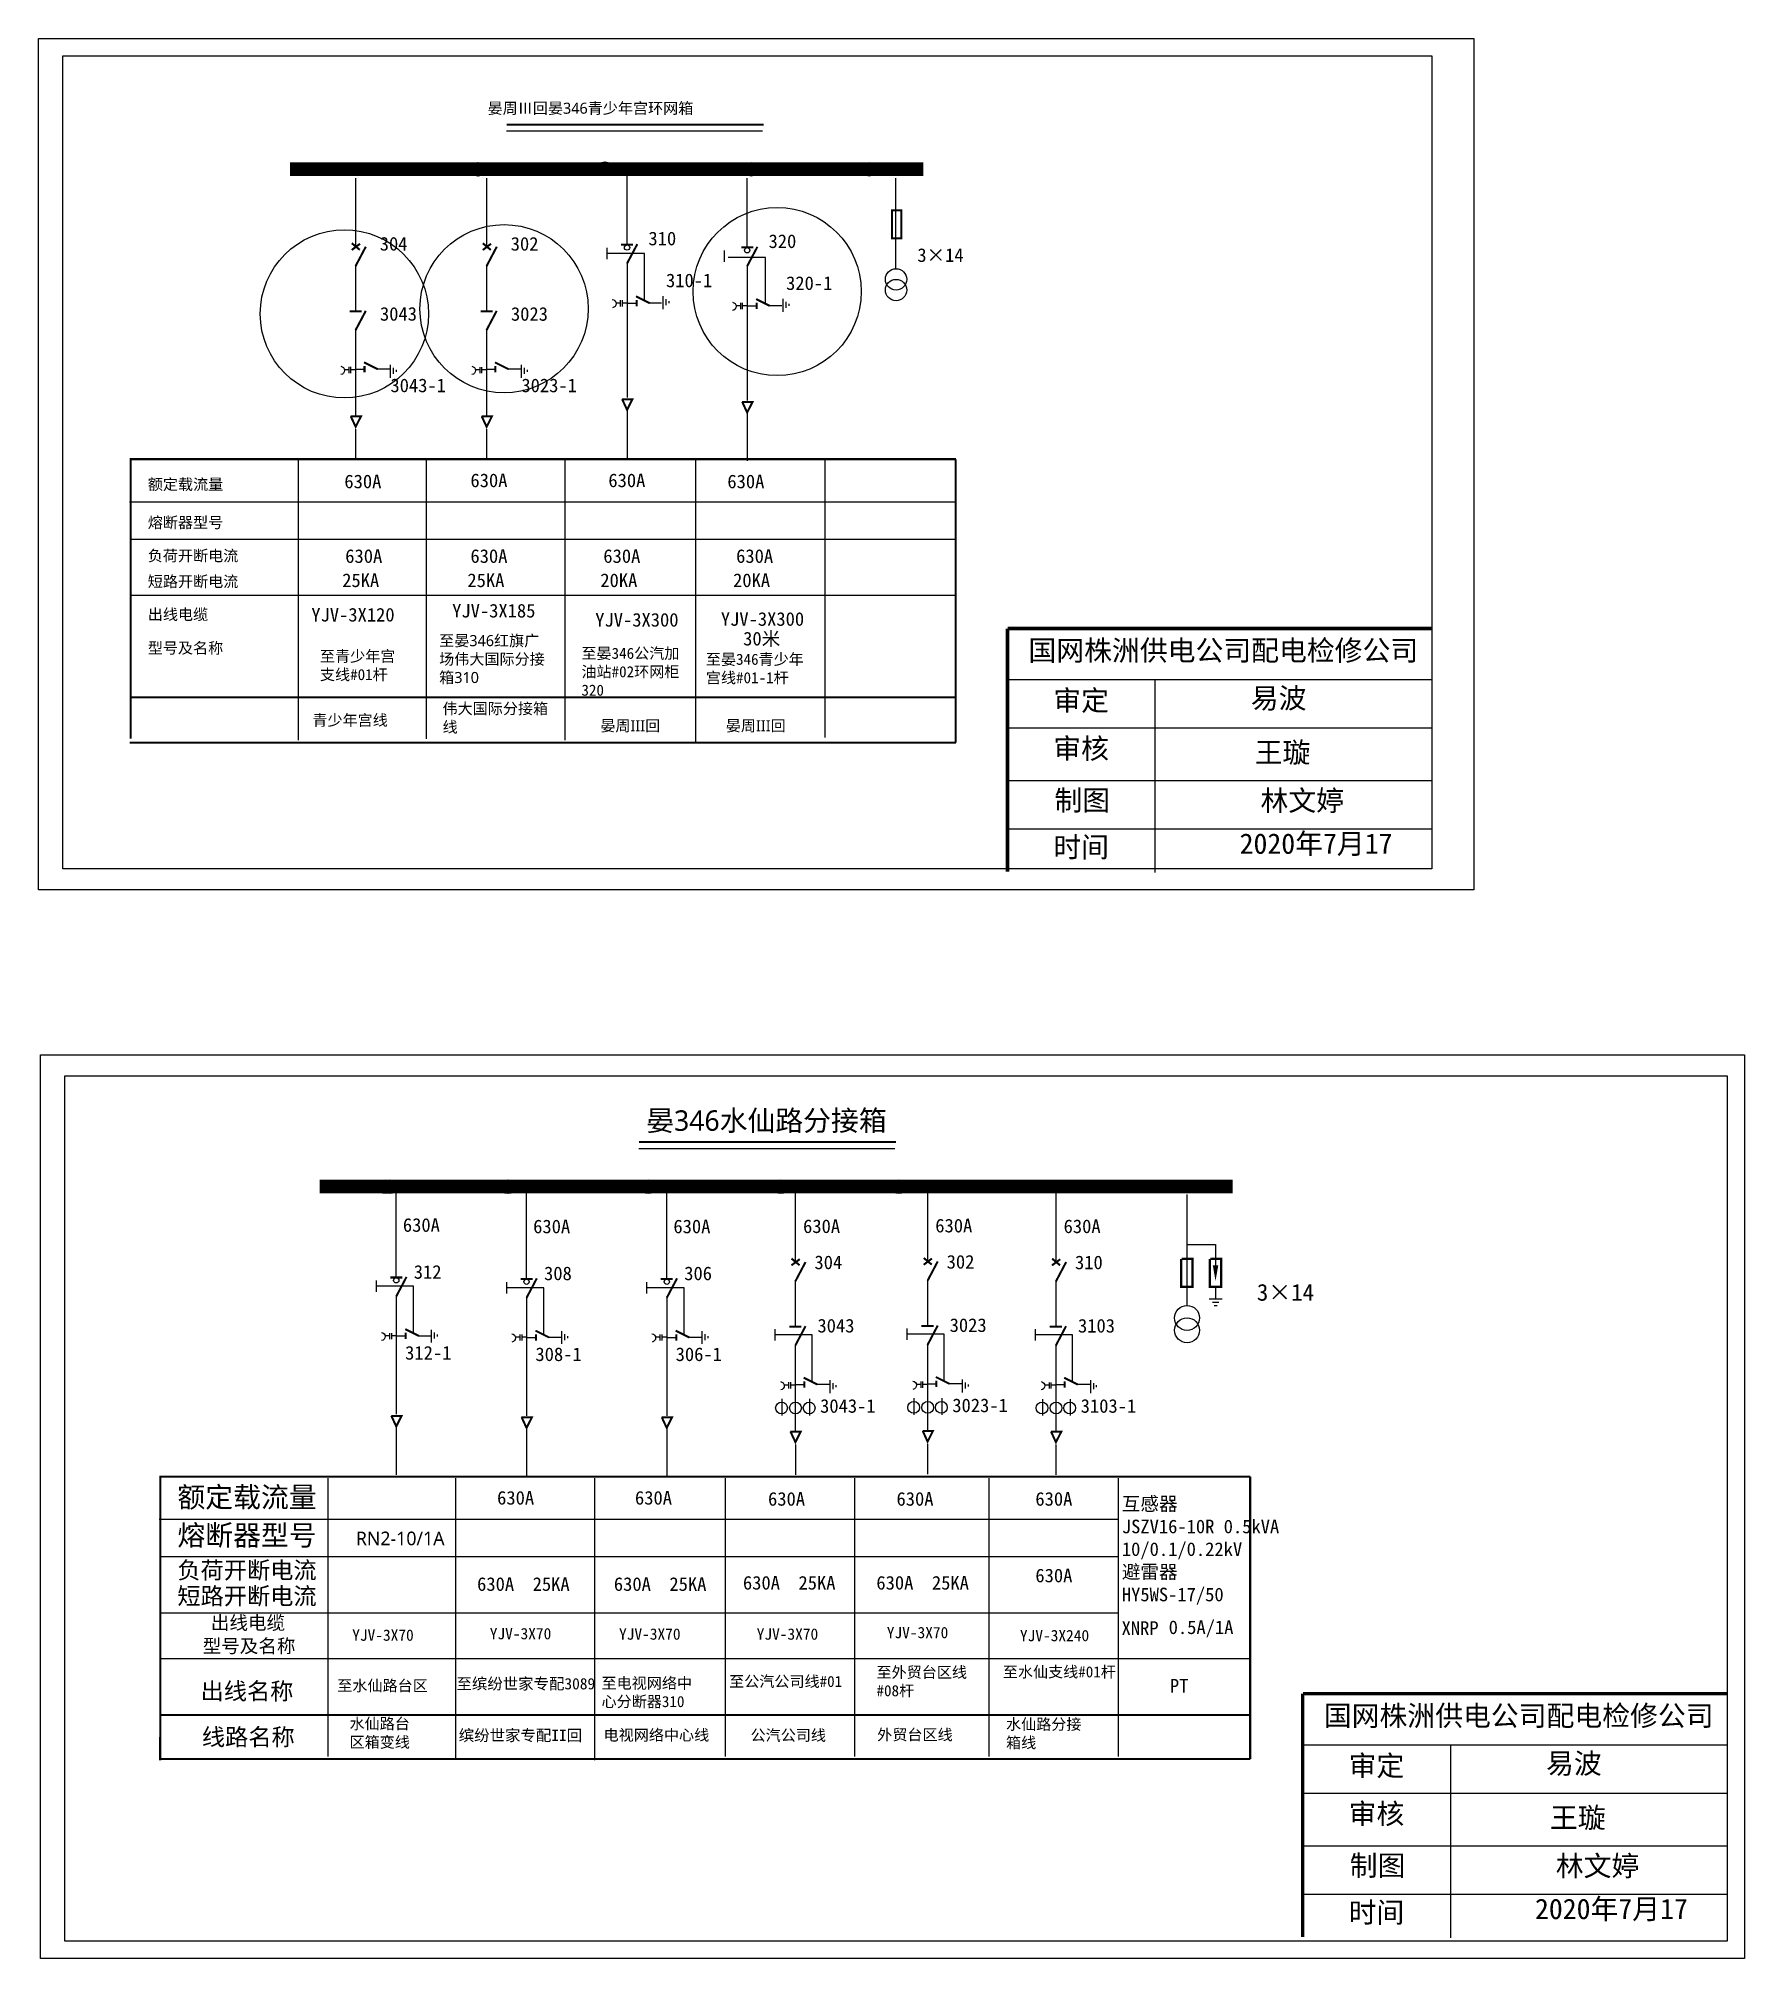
# Model space of a CAD drawing. Extents: x 39 to 764, y -299 to -13.
# Drawn here: x 513.7 to 764.5, y -296.6 to -14.3 of the extents above; entities that cross this region are included whole.
import ezdxf

# ---------------------------------------------------------------- set-up
doc = ezdxf.new("R2010")
doc.units = 0
doc.header["$LTSCALE"] = 0.774411
doc.linetypes.add('ACAD_ISO02W100', pattern=[15, 12, -3])
doc.linetypes.add('CENTER', pattern=[50.8, 31.75, -6.35, 6.35, -6.35])
doc.layers.get('0').update_dxf_attribs({"linetype": 'CONTINUOUS'})
doc.layers.add('2', color=7, linetype='CONTINUOUS')
doc.styles.add('_txtstyle_1.63_0_0', font='simsun.ttc', dxfattribs={"height": 1.625415})
doc.styles.add('_txtstyle_200.00_0_0200', font='simsun.ttc', dxfattribs={"height": 200})
doc.styles.add('HZ', font='msyh.ttf')
doc.styles.add('KaiTi_txtstyle_1.66_0_0', font='simkai.ttf', dxfattribs={"height": 1.661575})
doc.styles.add('KaiTi_txtstyle_2.00_0_0', font='simkai.ttf', dxfattribs={"height": 2})
doc.styles.get("Standard").update_dxf_attribs({"font": 'simkai.ttf', "height": 2.5})
doc.styles.add('STYLE1', font='txt.shx', dxfattribs={"height": 2.6})
doc.styles.add('字体', font='simkai_0.ttf', dxfattribs={"height": 2.5})
doc.styles.add('微软雅黑_txtstyle_1.63_0_0', font='msyh.ttf', dxfattribs={"height": 1.625415})
doc.styles.add('楷体_GB2312_txtstyle_3.00_0_0', font='simkai_0.ttf', dxfattribs={"height": 3})

msp = doc.modelspace()

# ---------------------------------------------------------------- texts
for s, height, style, p in [('晏周Ⅲ回晏346青少年宫环网箱', 1.6254, '微软雅黑_txtstyle_1.63_0_0', (579.75, -25.4)), ('额定载流量', 1.625, '微软雅黑_txtstyle_1.63_0_0', (529.81, -80.69)), ('熔断器型号', 1.625, '微软雅黑_txtstyle_1.63_0_0', (529.81, -86.3)), ('负荷开断电流', 1.625, '微软雅黑_txtstyle_1.63_0_0', (529.81, -91.18)), ('短路开断电流', 1.625, '微软雅黑_txtstyle_1.63_0_0', (529.81, -94.97)), ('出线电缆', 1.625, '微软雅黑_txtstyle_1.63_0_0', (529.81, -99.81)), ('型号及名称', 1.625, '微软雅黑_txtstyle_1.63_0_0', (529.81, -104.75)), ('青少年宫线', 1.625, '微软雅黑_txtstyle_1.63_0_0', (554, -115.35)), ('晏周III回', 1.625, '微软雅黑_txtstyle_1.63_0_0', (596.32, -116.17)), ('晏周III回', 1.625, '微软雅黑_txtstyle_1.63_0_0', (614.76, -116.17)), ('晏346水仙路分接箱', 3, 'HZ', (603.06, -174.9)), ('额定载流量', 3, 'HZ', (534.16, -230.25)), ('熔断器型号', 3, 'HZ', (534.16, -235.86)), ('RN2-10/1A', 2, 'HZ', (560.39, -235.82)), ('负荷开断电流', 2.5, 'HZ', (534.16, -240.74)), ('短路开断电流', 2.5, 'HZ', (534.16, -244.54)), ('出线电缆', 2, 'HZ', (539.08, -248.22)), ('型号及名称', 2, 'HZ', (537.87, -251.63)), ('出线名称', 2.5, 'HZ', (537.57, -258.52)), ('线路名称', 2.5, 'HZ', (537.76, -265.26))]:
    msp.add_text(s, height=height, dxfattribs=dict(style=style)).set_placement(p)
for s, height, p in [('304', 2, (563.9, -45.51)), ('302', 2, (583.15, -45.52)), ('310', 2, (603.39, -44.74)), ('320', 2, (621.04, -45.14)), ('3×14', 2, (642.91, -47.18)), ('310-1', 2, (605.97, -50.9)), ('320-1', 2, (623.62, -51.3)), ('3043', 2, (563.93, -55.82)), ('3023', 2, (583.18, -55.83)), ('3043-1', 2, (565.47, -66.33)), ('3023-1', 2, (584.72, -66.33)), ('630A', 2, (558.7, -80.45)), ('630A', 2, (577.23, -80.29)), ('630A', 2, (597.5, -80.29)), ('630A', 2, (614.99, -80.45)), ('630A', 2, (558.83, -91.42)), ('630A', 2, (577.23, -91.42)), ('630A', 2, (596.76, -91.42)), ('630A', 2, (616.28, -91.42)), ('25KA', 2, (558.38, -94.98)), ('25KA', 2, (576.78, -94.98)), ('20KA', 2, (596.32, -94.98)), ('20KA', 2, (615.83, -94.98)), ('YJV-3X120', 2, (553.84, -100.04)), ('YJV-3X185', 2, (574.54, -99.45)), ('YJV-3X300', 2, (595.57, -100.79)), ('YJV-3X300', 2, (614.03, -100.67)), ('30米', 2, (617.31, -103.56)), ('630A', 2, (567.3, -189.75)), ('630A', 2, (586.45, -189.96)), ('630A', 2, (607.06, -189.96)), ('630A', 2, (626.12, -189.93)), ('630A', 2, (645.55, -189.84)), ('630A', 2, (664.41, -189.94)), ('312', 2, (568.9, -196.65)), ('304', 2, (627.79, -195.24)), ('302', 2, (647.22, -195.16)), ('310', 2, (666.08, -195.25)), ('308', 2, (588.05, -196.86)), ('306', 2, (608.65, -196.86)), ('3043', 2, (628.23, -204.55)), ('3023', 2, (647.66, -204.47)), ('3103', 2, (666.52, -204.56)), ('312-1', 2, (567.63, -208.54)), ('308-1', 2, (586.78, -208.75)), ('306-1', 2, (607.39, -208.75)), ('3043-1', 2, (628.62, -216.35)), ('3023-1', 2, (648.05, -216.26)), ('3103-1', 2, (666.92, -216.35)), ('630A', 2, (581.15, -229.85)), ('630A', 2, (601.41, -229.85)), ('630A', 2, (620.97, -230.01)), ('630A', 2, (639.85, -230.01)), ('630A', 2, (660.26, -230.01)), ('630A', 2, (660.26, -241.27)), ('630A  25KA', 2, (578.21, -242.53)), ('630A  25KA', 2, (598.31, -242.53)), ('630A  25KA', 2, (617.28, -242.34)), ('630A  25KA', 2, (636.89, -242.34)), ('YJV-3X70', 1.662, (559.85, -249.87)), ('YJV-3X70', 1.662, (580.07, -249.65)), ('YJV-3X70', 1.662, (599.07, -249.71)), ('YJV-3X70', 1.662, (619.3, -249.71)), ('YJV-3X70', 1.662, (638.42, -249.49)), ('YJV-3X240', 1.662, (657.99, -249.93)), ('XNRP', 2, (672.93, -249)), ('0.5A/1A', 2, (679.85, -248.88))]:
    msp.add_text(s, height=height).set_placement(p)
at = {"color": 0}
msp.add_text('3×14', height=2.469, dxfattribs=at).set_placement((692.82, -199.88))
at = {"attachment_point": 1, "style": '微软雅黑_txtstyle_1.63_0_0'}
for s, insert, char_height, width in [('{\\C7;至青少年宫支线\\fKaiTi_GB2312|b0|i0|c134|p49;#01\\fMicrosoft YaHei|b0|i0|c134|p34;杆}', (555.11, -104.32), 1.6254, 11.799), ('至晏346红旗广场伟大国际分接箱310', (572.63, -102.04), 1.6254, 16.4726), ('{\\C7;至晏\\fKaiTi_GB2312|b0|i0|c134|p49;346\\fMicrosoft YaHei|b0|i0|c134|p34;公汽加油站\\fKaiTi_GB2312|b0|i0|c134|p49;#02\\fMicrosoft YaHei|b0|i0|c134|p34;环网柜\\fKaiTi_GB2312|b0|i0|c134|p49;320}', (593.54, -103.9), 1.62541, 16.4726), ('{\\fSimSun|b0|i0|c134|p2;\\C7;至晏346青少年宫线#01-1杆}', (611.83, -104.78), 1.6254, 16.4726), ('伟大国际分接箱线', (573.13, -112.02), 1.625, 16.4726)]:
    msp.add_mtext(s, dxfattribs=dict(at, insert=insert, char_height=char_height, width=width))
at = {"linetype": 'Continuous', "attachment_point": 1}
for s, insert, char_height, width, style in [('国网株洲供电公司配电检修公司', (659.24, -102.79), 3, 82.0179, '字体'), ('审定', (662.89, -110.14), 3, 23.4615, '字体'), ('{\\fSimSun|b0|i0|c134|p2;易波}', (691.92, -109.8), 3, 23.4615, '字体'), ('审核', (662.89, -117.2), 3, 23.4615, '字体'), ('{\\fSimSun|b0|i0|c134|p2;王璇}', (692.5, -117.78), 3, 33.0539, '字体'), ('制图', (663.06, -124.82), 3, 23.4615, '字体'), ('林文婷', (693.35, -124.87), 3, 38.7889, '楷体_GB2312_txtstyle_3.00_0_0'), ('时间', (662.89, -131.7), 3, 23.4615, '字体'), ('{\\fSimSun|b0|i0|c134|p2;2020年7月17}', (690.28, -131.19), 3, 31.0354, '楷体_GB2312_txtstyle_3.00_0_0'), ('\\A1;{\\fSimSun|b0|i0|c134|p2;互感器\\PJSZV16-10R 0.5kVA\\P10/0.1/0.22kV\\P避雷器\\PHY5WS-17/50}', (672.97, -228.73), 2, 33.191, 'KaiTi_txtstyle_2.00_0_0'), ('国网株洲供电公司配电检修公司', (702.65, -259.38), 3, 82.0179, '字体'), ('审定', (706.3, -266.73), 3, 23.4615, '字体'), ('{\\fSimSun|b0|i0|c134|p2;易波}', (735.32, -266.39), 3, 23.4615, '字体'), ('审核', (706.3, -273.79), 3, 23.4615, '字体'), ('{\\fSimSun|b0|i0|c134|p2;王璇}', (735.9, -274.37), 3, 33.0539, '字体'), ('制图', (706.46, -281.41), 3, 23.4615, '字体'), ('林文婷', (736.75, -281.46), 3, 38.7889, '楷体_GB2312_txtstyle_3.00_0_0'), ('时间', (706.3, -288.3), 3, 23.4615, '字体'), ('{\\fSimSun|b0|i0|c134|p2;2020年7月17}', (733.69, -287.78), 3, 31.0354, '楷体_GB2312_txtstyle_3.00_0_0')]:
    msp.add_mtext(s, dxfattribs=dict(at, insert=insert, char_height=char_height, width=width, style=style))
at = {"color": 1, "linetype": 'Continuous', "char_height": 1.6254, "attachment_point": 1, "style": 'STYLE1'}
for s, insert, width in [('{\\fSimSun|b0|i0|c134|p2;\\C7;至外贸台区线\\fKaiTi_GB2312|b0|i0|c134|p49;#08\\fSimSun|b0|i0|c134|p2;杆}', (636.91, -253.68), 16.4726), ('{\\fKaiTi|b0|i0|c134|p49;\\C7;至水仙支线\\fKaiTi_GB2312|b0|i0|c134|p49;#01\\fKaiTi|b0|i0|c134|p49;杆}', (655.48, -253.62), 16.4726), ('{\\fKaiTi_GB2312|b0|i0|c134|p49;\\C7;至水仙路台区}', (557.66, -255.65), 16.4726), ('{\\fKaiTi|b0|i0|c134|p49;\\C7;至电视网络中心分断器310}', (596.5, -255.28), 15.0572), ('{\\fKaiTi_GB2312|b0|i0|c134|p49;\\C7;水仙路台区箱变线}', (559.46, -261.24), 9.1266), ('{\\fKaiTi_GB2312|b0|i0|c134|p49;\\C7;电视网络中心线}', (596.8, -262.91), 16.4726), ('{\\fKaiTi_GB2312|b0|i0|c134|p49;\\C7;公汽公司线}', (618.4, -262.94), 11.4375), ('{\\fKaiTi_GB2312|b0|i0|c134|p49;\\C7;外贸台区线}', (637.02, -262.86), 16.4726)]:
    msp.add_mtext(s, dxfattribs=dict(at, insert=insert, width=width))
at = {"color": 7, "width": 21.884, "attachment_point": 1, "style": 'KaiTi_txtstyle_1.66_0_0'}
for s, insert, char_height in [('{\\fKaiTi_GB2312|b0|i0|c134|p49;至缤纷世家专配3089}', (575.18, -255.35), 1.6616), ('缤纷世家专配II回', (575.51, -262.94), 1.662)]:
    msp.add_mtext(s, dxfattribs=dict(at, insert=insert, char_height=char_height))
at = {"color": 18, "linetype": 'Continuous', "true_color": 0x000000, "insert": (615.25, -255.03), "char_height": 1.6254, "width": 21.884, "attachment_point": 1, "style": '_txtstyle_1.63_0_0'}
msp.add_mtext('{\\fKaiTi|b0|i0|c134|p49;\\C7;至公汽公司线#01}', dxfattribs=at)
at = {"color": 7, "linetype": 'Continuous', "lineweight": 0, "ltscale": 1.068902, "insert": (680.03, -255.48), "char_height": 2, "attachment_point": 1, "style": '_txtstyle_200.00_0_0200'}
msp.add_mtext('PT', dxfattribs=at)
at = {"color": 7, "linetype": 'Continuous', "insert": (655.95, -261.32), "char_height": 1.6254, "width": 11.4375, "attachment_point": 1, "style": '_txtstyle_1.63_0_0'}
msp.add_mtext('{\\fKaiTi_GB2312|b0|i0|c134|p49;\\C7;水仙路分接箱线}', dxfattribs=at)

# ---------------------------------------------------------------- blocks, each defined once
blk = doc.blocks.new('JD')
for points in [[(-2, 0.2), (-2, -0.2), (2, 0.2), (2, -0.2)], [(1, -1.2), (1, -0.8), (-1, -1.2), (-1, -0.8)], [(-0.5, -1.8), (-0.5, -2.2), (0.5, -1.8), (0.5, -2.2)]]:
    blk.add_trace(points)

# ---------------------------------------------------------------- linework, layer by layer
for p, q in [((560.35, -34.85), (560.35, -44.99)), ((579.6, -34.86), (579.6, -44.99)), ((600.2, -34.47), (600.2, -44.61)), ((617.85, -34.87), (617.85, -45.01)), ((639.72, -34.86), (639.72, -48.15)), ((560.35, -47.71), (560.35, -54.36)), ((579.6, -47.72), (579.6, -54.36)), ((600.25, -47.34), (600.25, -67.13)), ((617.9, -47.74), (617.9, -67.53)), ((600.25, -53.24), (601.64, -53.24)), ((603.45, -53.2), (605.33, -53.2)), ((621.1, -53.6), (622.98, -53.6)), ((617.9, -53.64), (619.29, -53.64)), ((560.35, -57.12), (560.35, -69.79)), ((560.35, -57.15), (560.35, -57.38)), ((579.6, -57.13), (579.6, -69.79)), ((579.6, -57.16), (579.6, -57.39)), ((560.27, -62.94), (561.66, -62.94)), ((563.47, -62.9), (565.35, -62.9)), ((579.52, -62.95), (580.91, -62.95)), ((582.71, -62.91), (584.6, -62.91)), ((600.25, -68.92), (600.25, -76.02)), ((617.9, -69.32), (617.9, -76.42)), ((551.91, -76.38), (551.91, -117.47)), ((570.7, -76.38), (570.7, -117.28)), ((591.11, -76.38), (591.11, -117.47)), ((610.31, -76.38), (610.31, -117.66)), ((629.34, -76.38), (629.34, -117.09)), ((527.14, -82.43), (648.53, -82.43)), ((527.44, -87.92), (648.53, -87.92)), ((527.44, -96.19), (648.53, -96.19)), ((566.28, -183.92), (566.28, -196.43)), ((585.42, -184.13), (585.42, -196.64)), ((606.03, -184.13), (606.03, -196.64)), ((624.98, -184.1), (624.98, -194.23)), ((644.41, -184.01), (644.41, -194.15)), ((663.28, -184.11), (663.28, -194.24)), ((624.98, -196.96), (624.98, -203.6)), ((644.41, -196.88), (644.41, -203.52)), ((663.28, -196.97), (663.28, -203.61)), ((566.33, -199.16), (566.33, -216.58)), ((585.48, -199.37), (585.48, -216.79)), ((606.09, -199.37), (606.09, -216.79)), ((566.33, -205.06), (567.72, -205.06)), ((569.53, -205.02), (571.41, -205.02)), ((585.48, -205.28), (586.87, -205.28)), ((588.68, -205.24), (590.56, -205.24)), ((606.09, -205.28), (607.47, -205.28)), ((609.28, -205.24), (611.16, -205.24)), ((624.98, -206.37), (624.98, -219.04)), ((624.98, -206.4), (624.98, -206.63)), ((644.41, -206.29), (644.41, -218.95)), ((644.41, -206.31), (644.41, -206.54)), ((663.28, -206.38), (663.28, -219.04)), ((663.28, -206.41), (663.28, -206.64)), ((622.99, -214.32), (622.99, -216.76)), ((624.9, -212.19), (626.29, -212.19)), ((627.06, -214.32), (627.06, -216.76)), ((628.1, -212.15), (629.98, -212.15)), ((642.42, -214.23), (642.42, -216.67)), ((644.34, -212.1), (645.72, -212.1)), ((646.49, -214.23), (646.49, -216.67)), ((647.53, -212.06), (649.41, -212.06)), ((661.29, -214.33), (661.29, -216.77)), ((663.2, -212.2), (664.58, -212.2)), ((665.35, -214.33), (665.35, -216.77)), ((666.39, -212.16), (668.27, -212.16)), ((566.33, -218.37), (566.33, -225.46)), ((585.48, -218.58), (585.48, -225.67)), ((606.08, -218.58), (606.08, -225.67)), ((556.25, -225.95), (556.25, -266.87)), ((575.05, -225.95), (575.05, -267.25)), ((595.46, -225.95), (595.46, -267.44)), ((614.65, -225.95), (614.65, -266.87)), ((633.69, -225.95), (633.69, -266.87)), ((653.4, -225.95), (653.4, -266.87)), ((672.44, -225.95), (672.44, -266.87)), ((531.49, -231.99), (672.44, -231.99)), ((531.78, -237.48), (672.44, -237.48)), ((531.78, -245.75), (672.44, -245.75)), ((531.63, -252.48), (691.67, -252.48))]:
    msp.add_line(p, q)
at = {"linetype": 'Continuous'}
for p, q in [((605.5, -52.23), (605.5, -54.11)), ((605.94, -52.67), (605.94, -53.54)), ((606.38, -52.96), (606.38, -53.25)), ((623.16, -52.63), (623.16, -54.51)), ((623.59, -53.07), (623.59, -53.94)), ((624.03, -53.36), (624.03, -53.65)), ((565.43, -62.32), (565.43, -64.2)), ((565.86, -62.75), (565.86, -63.62)), ((566.3, -63.04), (566.3, -63.33)), ((584.68, -62.32), (584.68, -64.21)), ((585.11, -62.76), (585.11, -63.63)), ((585.55, -63.05), (585.55, -63.34)), ((656.2, -108.58), (718.56, -108.58)), ((677.84, -108.59), (677.84, -136.92)), ((656.2, -115.68), (718.56, -115.68)), ((656.2, -123.43), (718.56, -123.43)), ((656.2, -130.53), (718.56, -130.53)), ((571.48, -204.14), (571.48, -206.02)), ((571.91, -204.57), (571.91, -205.44)), ((572.35, -204.86), (572.35, -205.15)), ((590.63, -204.35), (590.63, -206.24)), ((591.06, -204.79), (591.06, -205.66)), ((591.5, -205.08), (591.5, -205.37)), ((611.23, -204.35), (611.23, -206.24)), ((611.67, -204.79), (611.67, -205.66)), ((612.1, -205.08), (612.1, -205.37)), ((630.06, -211.57), (630.06, -213.45)), ((649.49, -211.48), (649.49, -213.36)), ((668.35, -211.57), (668.35, -213.46)), ((630.49, -212), (630.49, -212.87)), ((630.93, -212.29), (630.93, -212.58)), ((649.93, -211.92), (649.93, -212.79)), ((650.36, -212.21), (650.36, -212.5)), ((668.79, -212.01), (668.79, -212.88)), ((669.22, -212.3), (669.22, -212.59)), ((699.6, -265.17), (761.97, -265.17)), ((721.25, -265.18), (721.25, -293.51)), ((699.6, -272.27), (761.97, -272.27)), ((699.6, -280.02), (761.97, -280.02)), ((699.6, -287.13), (761.97, -287.13))]:
    msp.add_line(p, q, dxfattribs=at)
at = {"linetype": 'CENTER'}
for p, q in [((560.36, -71.75), (560.36, -76.21)), ((579.61, -71.76), (579.61, -76.21)), ((624.99, -221), (624.99, -225.46)), ((644.42, -220.92), (644.42, -225.37)), ((663.28, -221.01), (663.28, -225.47))]:
    msp.add_line(p, q, dxfattribs=at)
at = {"color": 0}
for p, q in [((682.53, -184.25), (682.53, -200.66)), ((682.51, -191.62), (686.74, -191.62)), ((686.74, -191.62), (686.74, -194.71)), ((686.74, -197.96), (686.74, -199.56))]:
    msp.add_line(p, q, dxfattribs=at)
at = {"linetype": 'Continuous'}
for points in [[(513.73, -14.33), (724.69, -14.33), (724.69, -139.48), (513.73, -139.48)], [(718.53, -136.4), (517.33, -136.4), (517.33, -16.89), (718.53, -16.89)], [(514.02, -163.74), (764.5, -163.74), (764.5, -296.59), (514.02, -296.59)], [(761.93, -294.02), (517.61, -294.02), (517.61, -166.81), (761.93, -166.81)]]:
    msp.add_lwpolyline(points, close=True, dxfattribs=at)
for points, const_width in [([(582.53, -27.01), (620.32, -27.01)], 0.3), ([(550.72, -33.55), (643.81, -33.55)], 2), ([(559.78, -45.43), (561, -44.52)], 0.3), ([(559.79, -44.43), (560.97, -45.41)], 0.3), ([(560.35, -47.79), (561.85, -44.95)], 0.3), ([(579.03, -45.44), (580.25, -44.52)], 0.3), ([(579.04, -44.44), (580.22, -45.42)], 0.3), ([(579.6, -47.8), (581.1, -44.95)], 0.3), ([(599.37, -44.65), (601.14, -44.65)], 0.3), ([(600.25, -47.41), (601.75, -44.57)], 0.3), ([(617.02, -45.05), (618.79, -45.05)], 0.3), ([(617.9, -47.81), (619.4, -44.97)], 0.3), ([(601.56, -52.24), (603.56, -53.24)], 0.3), ([(601.64, -52.78), (601.64, -53.7)], 0.3), ([(619.21, -52.64), (621.21, -53.64)], 0.3), ([(619.29, -53.18), (619.29, -54.1)], 0.3), ([(559.46, -54.44), (561.23, -54.44)], 0.3), ([(560.35, -57.21), (561.85, -54.37)], 0.3), ([(578.71, -54.45), (580.48, -54.45)], 0.3), ([(579.59, -57.22), (581.09, -54.37)], 0.3), ([(561.58, -61.94), (563.58, -62.94)], 0.3), ([(580.83, -61.95), (582.83, -62.95)], 0.3), ([(561.66, -62.48), (561.66, -63.4)], 0.3), ([(580.91, -62.48), (580.91, -63.41)], 0.3), ([(599.5, -67.38), (601.03, -67.38), (600.25, -68.92), (599.52, -67.35)], 0.3), ([(617.15, -67.78), (618.68, -67.78), (617.9, -69.32), (617.17, -67.75)], 0.3), ([(559.61, -69.88), (561.14, -69.88), (560.36, -71.42), (559.63, -69.85)], 0.3), ([(578.86, -69.88), (580.39, -69.88), (579.61, -71.43), (578.88, -69.86)], 0.3), ([(527.14, -76.18), (648.6, -76.18)], 0.3), ([(527.29, -117.28), (527.29, -76.18)], 0.3), ([(648.53, -76.18), (648.53, -117.85)], 0.3), ([(648.6, -111.2), (527.14, -111.2)], 0.3), ([(648.6, -117.87), (527.14, -117.87)], 0.3), ([(601.99, -176.57), (639.79, -176.57)], 0.3), ([(555.07, -183.11), (689.27, -183.11)], 2), ([(624.41, -194.68), (625.63, -193.77)], 0.3), ([(624.42, -193.68), (625.6, -194.66)], 0.3), ([(624.98, -197.04), (626.48, -194.2)], 0.3), ([(643.84, -194.6), (645.06, -193.68)], 0.3), ([(643.85, -193.6), (645.03, -194.57)], 0.3), ([(644.41, -196.95), (645.91, -194.11)], 0.3), ([(662.7, -194.69), (663.92, -193.78)], 0.3), ([(662.72, -193.69), (663.89, -194.67)], 0.3), ([(663.28, -197.05), (664.78, -194.2)], 0.3), ([(565.45, -196.47), (567.22, -196.47)], 0.3), ([(566.33, -199.24), (567.83, -196.39)], 0.3), ([(584.6, -196.68), (586.37, -196.68)], 0.3), ([(585.48, -199.45), (586.98, -196.6)], 0.3), ([(605.2, -196.68), (606.97, -196.68)], 0.3), ([(606.09, -199.45), (607.59, -196.6)], 0.3), ([(567.64, -204.06), (569.64, -205.06)], 0.3), ([(567.72, -204.6), (567.72, -205.52)], 0.3), ([(586.79, -204.28), (588.79, -205.28)], 0.3), ([(586.87, -204.82), (586.87, -205.74)], 0.3), ([(607.39, -204.28), (609.39, -205.28)], 0.3), ([(607.47, -204.82), (607.47, -205.74)], 0.3), ([(624.09, -203.69), (625.86, -203.69)], 0.3), ([(624.98, -206.46), (626.48, -203.62)], 0.3), ([(643.52, -203.61), (645.29, -203.61)], 0.3), ([(644.41, -206.38), (645.91, -203.53)], 0.3), ([(662.38, -203.7), (664.15, -203.7)], 0.3), ([(663.27, -206.47), (664.77, -203.62)], 0.3), ([(626.21, -211.19), (628.21, -212.19)], 0.3), ([(626.29, -211.73), (626.29, -212.65)], 0.3), ([(645.64, -211.1), (647.64, -212.1)], 0.3), ([(645.72, -211.64), (645.72, -212.56)], 0.3), ([(664.5, -211.2), (666.5, -212.2)], 0.3), ([(664.58, -211.74), (664.58, -212.66)], 0.3), ([(565.58, -216.82), (567.11, -216.82), (566.33, -218.37), (565.6, -216.79)], 0.3), ([(584.73, -217.03), (586.26, -217.03), (585.48, -218.58), (584.75, -217.01)], 0.3), ([(605.33, -217.03), (606.86, -217.03), (606.08, -218.58), (605.35, -217.01)], 0.3), ([(624.25, -219.13), (625.77, -219.13), (624.99, -220.67), (624.26, -219.1)], 0.3), ([(643.68, -219.04), (645.2, -219.04), (644.42, -220.59), (643.7, -219.01)], 0.3), ([(662.54, -219.13), (664.07, -219.13), (663.28, -220.68), (662.56, -219.11)], 0.3), ([(531.49, -225.75), (691.83, -225.75)], 0.3), ([(531.63, -267.44), (531.64, -225.75)], 0.3), ([(691.83, -225.75), (691.83, -267.24)], 0.3), ([(691.83, -260.76), (531.49, -260.76)], 0.3), ([(691.83, -267.24), (531.49, -267.24)], 0.3)]:
    msp.add_lwpolyline(points, dxfattribs=dict(const_width=const_width))
for points in [[(582.53, -27.93), (620.14, -27.93)], [(597.3, -45.1), (597.3, -46.77)], [(614.52, -45.48), (614.52, -47.16)], [(599.25, -53.23), (598.61, -53.23)], [(599.25, -52.81), (599.25, -53.72)], [(599.53, -52.81), (599.53, -53.72)], [(600.25, -53.23), (599.53, -53.23)], [(616.9, -53.63), (616.26, -53.63)], [(616.9, -53.21), (616.9, -54.12)], [(617.18, -53.21), (617.18, -54.12)], [(617.9, -53.63), (617.18, -53.63)], [(559.34, -63.04), (558.71, -63.04)], [(559.34, -62.62), (559.34, -63.53)], [(559.62, -62.62), (559.62, -63.53)], [(560.35, -63.04), (559.62, -63.04)], [(578.59, -63.05), (577.96, -63.05)], [(578.59, -62.63), (578.59, -63.54)], [(578.87, -62.63), (578.87, -63.54)], [(579.6, -63.05), (578.87, -63.05)], [(601.99, -177.5), (639.6, -177.5)], [(563.38, -196.92), (563.38, -198.59)], [(582.53, -197.13), (582.53, -198.81)], [(603.13, -197.13), (603.13, -198.81)], [(565.33, -205.05), (564.69, -205.05)], [(565.33, -204.63), (565.33, -205.54)], [(565.61, -204.63), (565.61, -205.54)], [(566.33, -205.05), (565.61, -205.05)], [(584.47, -205.26), (583.84, -205.26)], [(584.47, -204.84), (584.47, -205.75)], [(584.76, -204.84), (584.76, -205.75)], [(585.48, -205.26), (584.76, -205.26)], [(605.08, -205.26), (604.45, -205.26)], [(605.08, -204.84), (605.08, -205.75)], [(605.36, -204.84), (605.36, -205.75)], [(606.08, -205.26), (605.36, -205.26)], [(621.95, -204.05), (621.95, -205.72)], [(641.38, -203.96), (641.38, -205.63)], [(660.24, -204.06), (660.24, -205.73)], [(623.97, -212.29), (623.34, -212.29)], [(623.97, -211.87), (623.97, -212.78)], [(624.25, -211.87), (624.25, -212.78)], [(624.98, -212.29), (624.25, -212.29)], [(643.41, -212.2), (642.77, -212.2)], [(643.41, -211.78), (643.41, -212.7)], [(643.69, -211.78), (643.69, -212.7)], [(644.41, -212.2), (643.69, -212.2)], [(662.27, -212.3), (661.63, -212.3)], [(662.27, -211.88), (662.27, -212.79)], [(662.55, -211.88), (662.55, -212.79)], [(663.27, -212.3), (662.55, -212.3)]]:
    msp.add_lwpolyline(points)
at = {"const_width": 0.3}
msp.add_lwpolyline([(639.19, -43.71), (639.19, -39.62), (640.56, -39.62), (640.56, -43.71)], close=True, dxfattribs=at)
at = {"linetype": 'ACAD_ISO02W100'}
for points in [[(602.79, -52.77), (602.79, -45.94), (597.3, -45.94)], [(620.61, -53.37), (620.61, -46.53), (615.12, -46.53)], [(568.87, -204.59), (568.87, -197.76), (563.38, -197.76)], [(588.01, -204.81), (588.01, -197.97), (582.53, -197.97)], [(608.62, -204.81), (608.62, -197.97), (603.13, -197.97)], [(627.44, -211.72), (627.44, -204.88), (621.95, -204.88)], [(646.87, -211.63), (646.87, -204.8), (641.38, -204.8)], [(665.73, -211.73), (665.73, -204.89), (660.24, -204.89)]]:
    msp.add_lwpolyline(points, dxfattribs=at)
for points in [[(598.08, -52.71, -0.877934), (598.1, -53.93)], [(615.73, -53.11, -0.877934), (615.75, -54.33)], [(558.17, -62.53, -0.877934), (558.2, -63.74)], [(577.42, -62.53, -0.877934), (577.45, -63.75)], [(564.16, -204.53, -0.877934), (564.18, -205.75)], [(583.3, -204.75, -0.877934), (583.33, -205.96)], [(603.91, -204.75, -0.877934), (603.93, -205.96)], [(642.24, -211.69, -0.877934), (642.26, -212.91)], [(622.8, -211.77, -0.877934), (622.83, -212.99)], [(661.1, -211.78, -0.877934), (661.12, -213)]]:
    msp.add_lwpolyline(points, format="xyb")
at = {"linetype": 'Continuous', "const_width": 0.5}
for points in [[(656.16, -101.07), (656.16, -136.8)], [(656.2, -101.07), (718.56, -101.07)], [(699.56, -257.66), (699.56, -293.39)], [(699.6, -257.66), (761.97, -257.66)]]:
    msp.add_lwpolyline(points, dxfattribs=at)
at = {"color": 0, "const_width": 0.349}
for points in [[(681.69, -193.73), (681.69, -197.86), (683.34, -197.86), (683.34, -193.73), (681.74, -193.73)], [(685.92, -193.73), (685.92, -197.86), (687.57, -197.86), (687.57, -193.73), (685.97, -193.73)]]:
    msp.add_lwpolyline(points, dxfattribs=at)
at = {"color": 0}
msp.add_lwpolyline([(686.74, -194.66, 0.814, 0, 0), (686.74, -196.98, 0, 0, 0)], format="xyseb", dxfattribs=at)
for centre, radius in [((578.34, -33.57), 0.996), ((578.43, -33.57), 0.996), ((596.94, -33.47), 0.996), ((597.03, -33.47), 0.996), ((618.49, -33.57), 0.996), ((635.84, -33.57), 0.996), ((600.25, -45.07), 0.384), ((617.9, -45.47), 0.384), ((564.73, -183.13), 0.996), ((565.35, -183.13), 0.996), ((582.69, -183.13), 0.996), ((582.78, -183.13), 0.996), ((603.37, -183.13), 0.996), ((622.84, -183.13), 0.996), ((640.19, -183.13), 0.996), ((566.33, -196.89), 0.384), ((585.48, -197.1), 0.384), ((606.09, -197.1), 0.384), ((622.95, -215.65), 0.866), ((625, -215.65), 0.866), ((627.02, -215.65), 0.866), ((642.38, -215.56), 0.866), ((644.44, -215.56), 0.866), ((646.45, -215.56), 0.866), ((661.24, -215.65), 0.866), ((663.3, -215.65), 0.866), ((665.31, -215.65), 0.866)]:
    msp.add_circle(centre, radius)
at = {"color": 1, "linetype": 'Continuous'}
for centre in [(622.31, -51.54), (582.17, -54.06), (558.7, -54.82)]:
    msp.add_circle(centre, 12.36, dxfattribs=at)
at = {"color": 0}
for centre in [(682.56, -202.41), (682.56, -204.23)]:
    msp.add_circle(centre, 1.83, dxfattribs=at)
at = {"layer": '2'}
for centre in [(639.79, -49.75), (639.79, -51.32)]:
    msp.add_circle(centre, 1.57, dxfattribs=at)

# ---------------------------------------------------------------- block references
at = {"color": 0, "xscale": 0.4881768819863055, "yscale": 0.4881768819186618, "zscale": 0.4881768820053969}
msp.add_blockref('JD', (686.77, -199.63), dxfattribs=at)

msp.set_redraw_order([(e.dxf.handle, doc.entitydb.next_handle()) for e in msp.query("TEXT MTEXT ATTDEF DIMENSION ARC_DIMENSION")])  # texts and dimensions are drawn at this point

doc.saveas('drawing.dxf')
